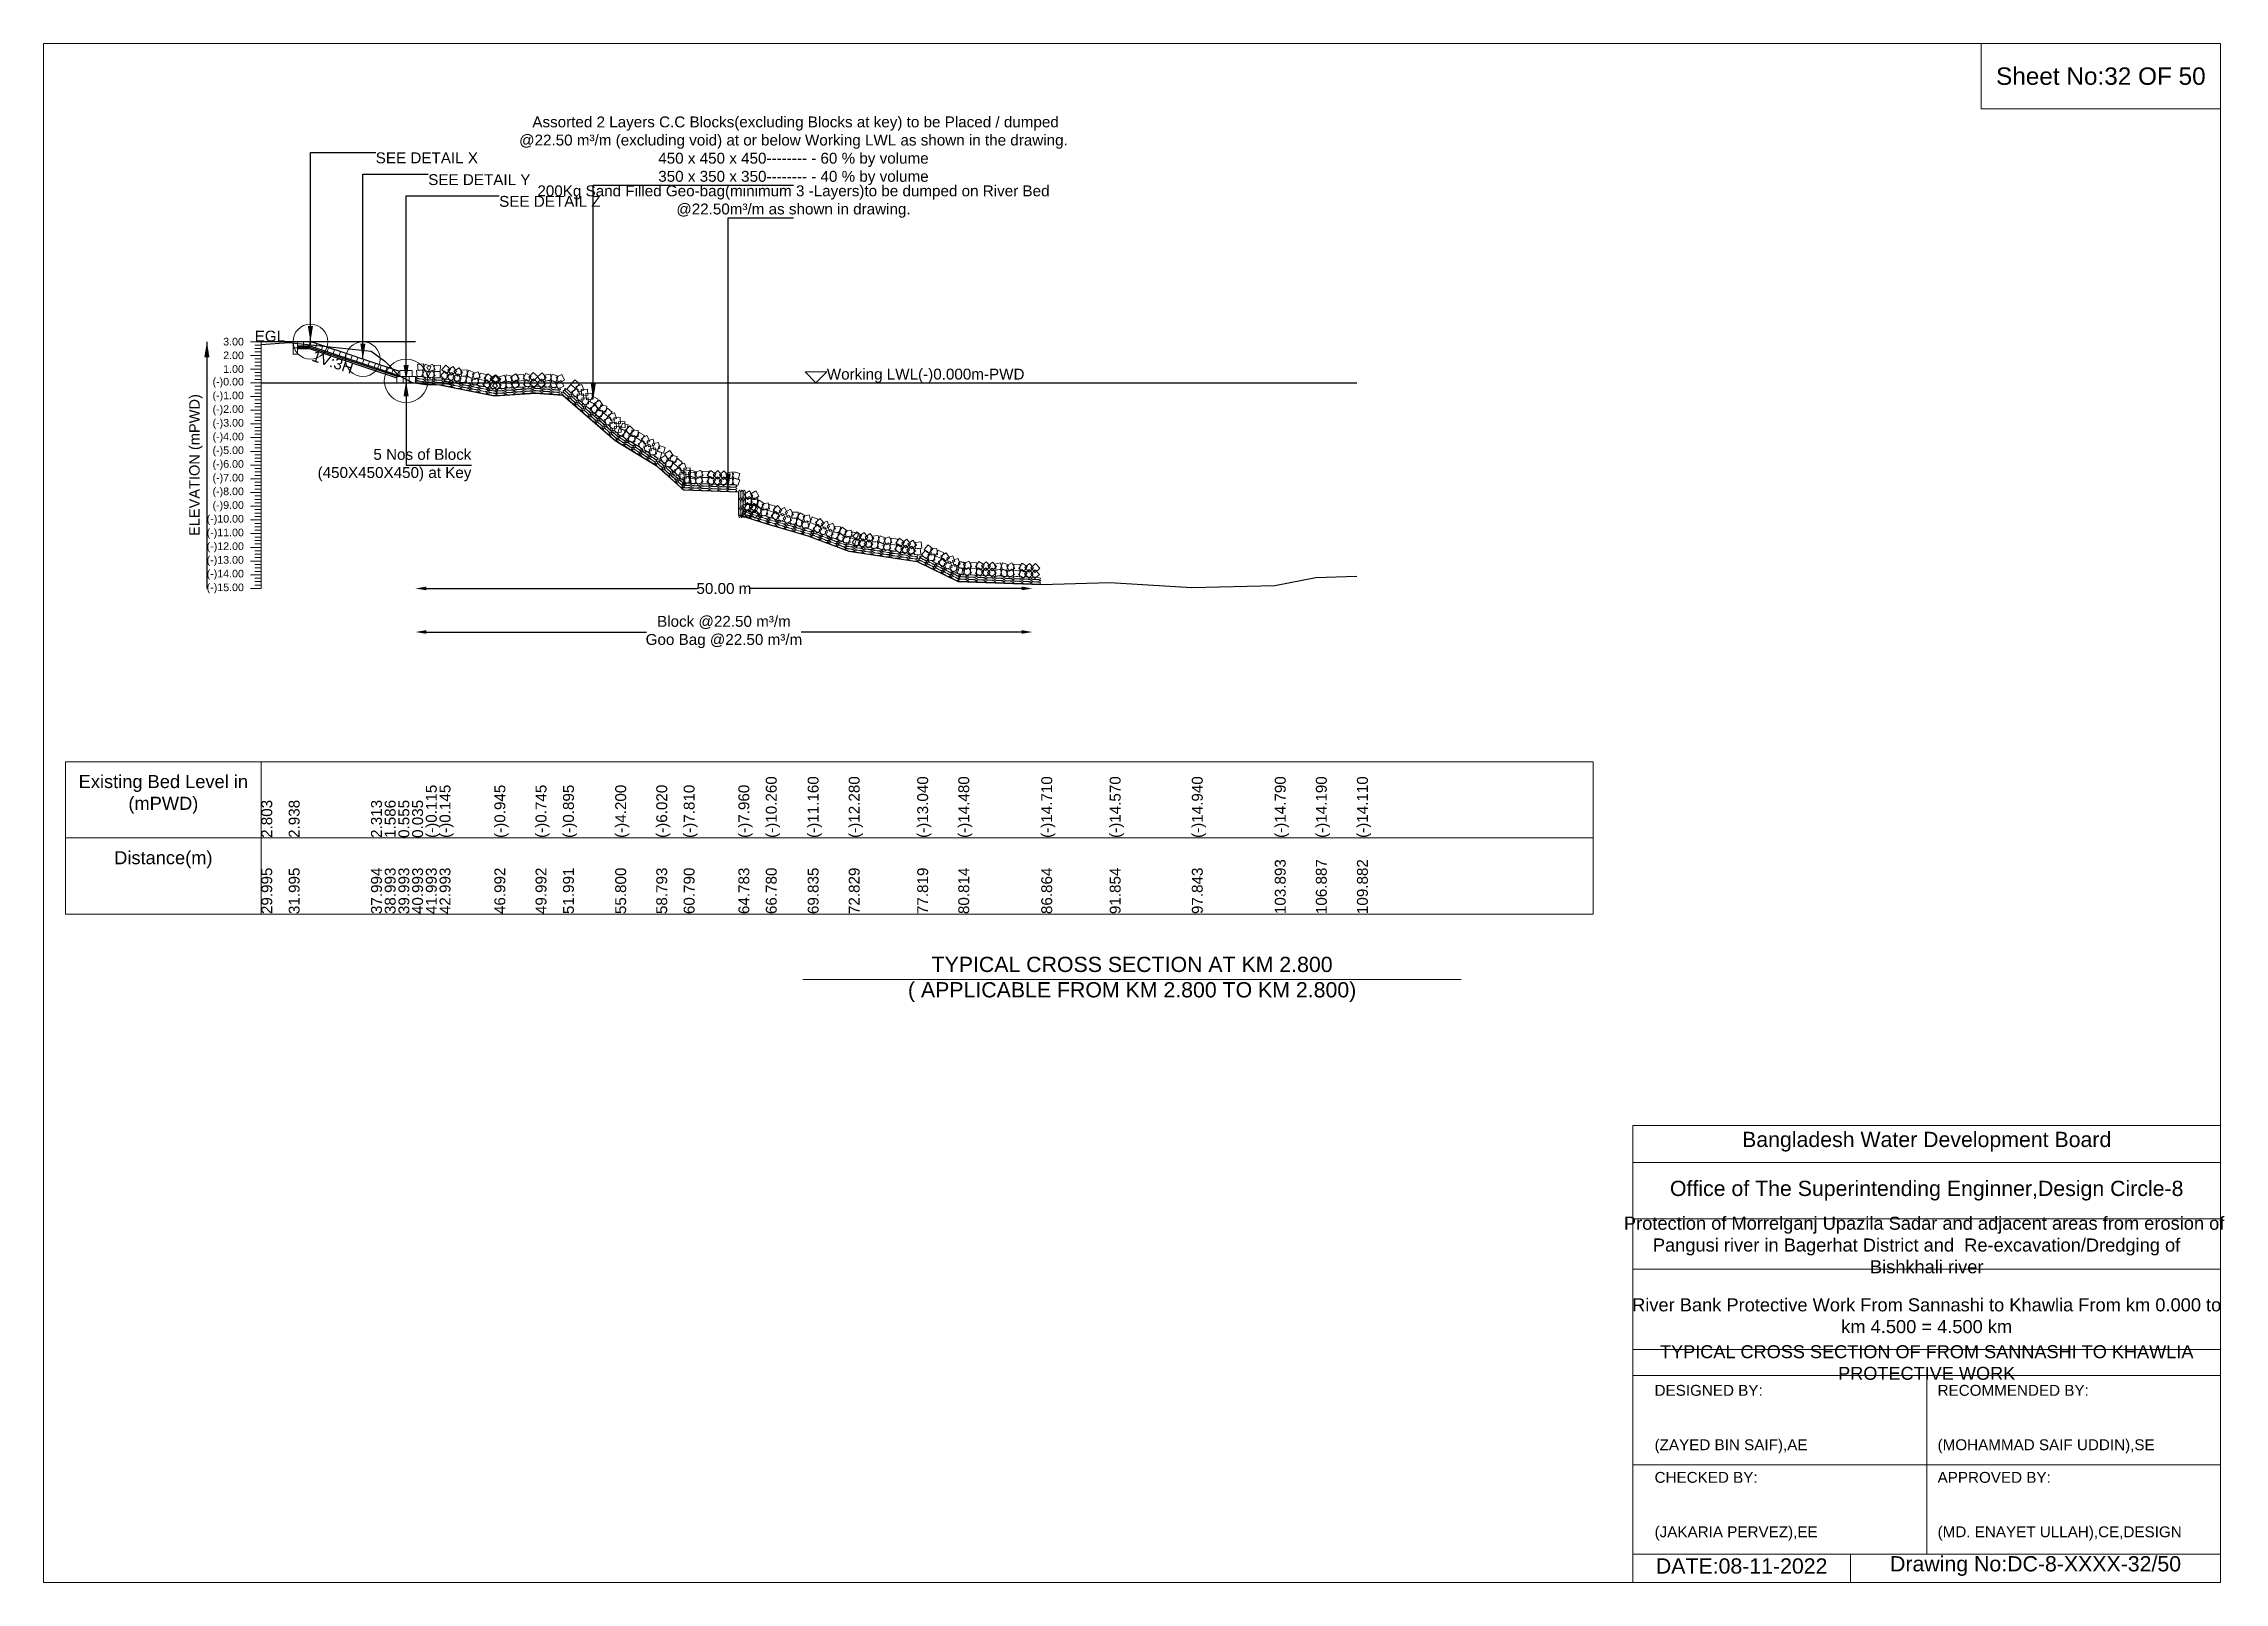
# Model space of a CAD drawing. Header units: inches. Extents: x 89000 to 845017, y -7071 to 0.
# Drawn here: x 565000 to 575017, y -7071 to 0 of the extents above; entities that cross this region are included whole.
import ezdxf

# ---------------------------------------------------------------- set-up
doc = ezdxf.new("R2010")
doc.units = ezdxf.units.IN
doc.header["$LTSCALE"] = 7
doc.header["$MEASUREMENT"] = 0
doc.header["$PDMODE"] = 3
for name, color, linetype, lineweight in [('Cross section Data Border', 7, 'Continuous', 9), ('Cross Section Labels', 7, 'Continuous', 9), ('Existing_Bed_Level for Xsection', 7, 'Continuous', 25), ('Long Section Labels', 7, 'Continuous', 9)]:
    doc.layers.add(name, color=color, linetype=linetype, lineweight=lineweight)
doc.styles.get("Standard").update_dxf_attribs({"font": 'arial.ttf'})
doc.dimstyles.new('Appron Lebeling Style', dxfattribs={"dimtxt": 50, "dimasz": 50, "dimexe": 0.18, "dimexo": 0.0625, "dimgap": 0.09, "dimtad": 0, "dimtih": 1, "dimtoh": 1, "dimdec": 4, "dimzin": 0, "dimdsep": 46, "dimtxsty": 'Standard', "dimcen": 0.09, "dimse1": 1, "dimse2": 1, "dimadec": 0, "dimazin": 0, "dimtfac": 1, "dimtdec": 4, "dimtofl": 0, "dimtmove": 0, "dimatfit": 3, "dimfxl": 1, "dimtolj": 1, "dimtzin": 0, "dimarcsym": 0})
doc.dimstyles.get("Standard").update_dxf_attribs({"dimtxt": 0.18, "dimasz": 0.18, "dimexe": 0.18, "dimexo": 0.0625, "dimgap": 0.09, "dimtad": 0, "dimtih": 1, "dimtoh": 1, "dimdec": 4, "dimzin": 0, "dimdsep": 46, "dimtxsty": 'Standard', "dimcen": 0.09, "dimadec": 0, "dimazin": 0, "dimtfac": 1, "dimtdec": 4, "dimtofl": 0, "dimtmove": 0, "dimatfit": 3, "dimfxl": 1, "dimtolj": 1, "dimtzin": 0, "dimarcsym": 0})

msp = doc.modelspace()

# ---------------------------------------------------------------- texts
at = {"layer": 'Cross section Data Border', "char_height": 60, "width": 800, "attachment_point": 5}
for s, insert in [('Existing Bed Level in (mPWD)', (565550, -3450)), ('Distance(m)', (565550, -3750))]:
    msp.add_mtext(s, dxfattribs=dict(at, insert=insert))
at = {"layer": 'Cross Section Labels'}
for s, insert, char_height, attachment_point in [('Sheet No:32 OF 50', (574450, -150), 80, 5), (' Assorted 2 Layers C.C Blocks(excluding Blocks at key) to be Placed / dumped^J@22.50 m³/m (excluding void) at or below Working LWL as shown in the drawing.^J450 x 450 x 450-------- - 60 % by volume^J350 x 350 x 350-------- - 40 % by volume', (568444.44014, -650), 50, 8), ('SEE DETAIL X', (566525.62972, -500), 50, 1), ('SEE DETAIL Y', (566766.60472, -600), 50, 1), ('SEE DETAIL Z', (567092.62972, -700), 50, 1), ('200Kg Sand Filled Geo-bag(minimum 3 -Layers)to be dumped on River Bed^J@22.50m³/m as shown in drawing.', (568444.44014, -800), 50, 8), ('EGL', (566109.16268, -1369.78), 50, 9), ('Working LWL(-)0.000m-PWD', (568597.57972, -1558.78), 50, 7), ('5 Nos of Block ^J(450X450X450) at Key', (566965.05472, -1936.78), 50, 6), ('TYPICAL CROSS SECTION AT KM 2.800^J( APPLICABLE FROM KM 2.800 TO KM 2.800)', (570000, -4300), 70, 5), ('Bangladesh Water Development Board', (573650, -5046), 70, 5), ('Office of The Superintending Enginner,Design Circle-8', (573650, -5271), 70, 5)]:
    msp.add_mtext(s, dxfattribs=dict(at, insert=insert, char_height=char_height, attachment_point=attachment_point))
at = {"layer": 'Cross Section Labels', "insert": (566336.15605, -1439.82602), "char_height": 50, "attachment_point": 2, "rotation": 341.565051177}
msp.add_mtext('1V:3H', dxfattribs=at)
at = {"layer": 'Cross Section Labels'}
for s, insert, char_height, width, attachment_point in [('Protection of Morrelganj Upazila Sadar and adjacent areas from erosion of  Pangusi river in Bagerhat District and  Re-excavation/Dredging of     Bishkhali river', (573650, -5521), 60, 2800, 5), ('River Bank Protective Work From Sannashi to Khawlia From km 0.000 to km 4.500 = 4.500 km', (573650, -5846), 60, 2700, 5), ('TYPICAL CROSS SECTION OF FROM SANNASHI TO KHAWLIA PROTECTIVE WORK', (573650, -6061), 59.5765532, 2800, 5), ('DESIGNED BY:^J^J^J(ZAYED BIN SAIF),AE', (572400, -6321), 50, 1400, 4), ('RECOMMENDED BY:^J^J^J(MOHAMMAD SAIF UDDIN),SE', (573700, -6321), 50, 1400, 4), ('CHECKED BY:^J^J^J(JAKARIA PERVEZ),EE', (572400, -6721), 50, 1400, 4), ('APPROVED BY:^J^J^J(MD. ENAYET ULLAH),CE,DESIGN', (573700, -6721), 50, 1400, 4), ('DATE:08-11-2022', (572800, -6996), 70, 1400, 5), ('Drawing No:DC-8-XXXX-32/50', (574150, -6996), 70, 2200, 5)]:
    msp.add_mtext(s, dxfattribs=dict(at, insert=insert, char_height=char_height, width=width, attachment_point=attachment_point))
at = {"layer": 'Long Section Labels', "char_height": 35, "attachment_point": 6}
for s, insert in [('3.00', (565920, -1369.78)), ('2.00', (565920, -1432.78)), ('1.00', (565920, -1495.78)), ('(-)0.00', (565920, -1558.78)), ('(-)1.00', (565920, -1621.78)), ('(-)2.00', (565920, -1684.78)), ('(-)3.00', (565920, -1747.78)), ('(-)4.00', (565920, -1810.78)), ('(-)5.00', (565920, -1873.78)), ('(-)6.00', (565920, -1936.78)), ('(-)7.00', (565920, -1999.78)), ('(-)8.00', (565920, -2062.78)), ('(-)9.00', (565920, -2125.78)), ('(-)10.00', (565920, -2188.78)), ('(-)11.00', (565920, -2251.78)), ('(-)12.00', (565920, -2314.78)), ('(-)13.00', (565920, -2377.78)), ('(-)14.00', (565920, -2440.78)), ('(-)15.00', (565920, -2503.78))]:
    msp.add_mtext(s, dxfattribs=dict(at, insert=insert))
at = {"layer": 'Long Section Labels', "rotation": 90}
for s, insert, char_height, attachment_point in [('ELEVATION (mPWD)', (565700, -1936.78), 48, 5), ('(-)10.260', (568317.45759, -3650), 50, 1), ('(-)11.160', (568509.9213, -3650), 50, 1), ('(-)12.280', (568698.52171, -3650), 50, 1), ('(-)13.040', (569012.92412, -3650), 50, 1), ('(-)14.480', (569201.60102, -3650), 50, 1), ('(-)14.710', (569582.74731, -3650), 50, 1), ('(-)14.570', (569897.11988, -3650), 50, 1), ('(-)14.940', (570274.45153, -3650), 50, 1), ('(-)14.790', (570655.58163, -3650), 50, 1), ('(-)14.190', (570844.20663, -3650), 50, 1), ('(-)14.110', (571032.85208, -3650), 50, 1), ('2.803', (566000, -3650), 50, 1), ('2.938', (566125.97885, -3650), 50, 1), ('2.313', (566503.91538, -3650), 50, 1), ('1.586', (566566.9029, -3650), 50, 1), ('0.555', (566629.89423, -3650), 50, 1), ('0.035', (566692.88175, -3650), 50, 1), ('(-)0.115', (566755.87308, -3650), 50, 1), ('(-)0.145', (566818.86059, -3650), 50, 1), ('(-)0.945', (567070.81828, -3650), 50, 1), ('(-)0.745', (567259.78846, -3650), 50, 1), ('(-)0.895', (567385.76731, -3650), 50, 1), ('(-)4.200', (567625.68738, -3650), 50, 1), ('(-)6.020', (567814.30639, -3650), 50, 1), ('(-)7.810', (567940.07326, -3650), 50, 1), ('(-)7.960', (568191.65015, -3650), 50, 1), ('29.995', (566000, -4000), 50, 1), ('31.995', (566125.97885, -4000), 50, 1), ('37.994', (566503.91538, -4000), 50, 1), ('38.993', (566566.9029, -4000), 50, 1), ('39.993', (566629.89423, -4000), 50, 1), ('40.993', (566692.88175, -4000), 50, 1), ('41.993', (566755.87308, -4000), 50, 1), ('42.993', (566818.86059, -4000), 50, 1), ('46.992', (567070.81828, -4000), 50, 1), ('49.992', (567259.78846, -4000), 50, 1), ('51.991', (567385.76731, -4000), 50, 1), ('55.800', (567625.68738, -4000), 50, 1), ('58.793', (567814.30639, -4000), 50, 1), ('60.790', (567940.07326, -4000), 50, 1), ('64.783', (568191.65015, -4000), 50, 1), ('64.783', (568191.65015, -4000), 50, 1), ('66.780', (568317.45759, -4000), 50, 1), ('69.835', (568509.9213, -4000), 50, 1), ('72.829', (568698.52171, -4000), 50, 1), ('77.819', (569012.92412, -4000), 50, 1), ('80.814', (569201.60102, -4000), 50, 1), ('86.864', (569582.74731, -4000), 50, 1), ('91.854', (569897.11988, -4000), 50, 1), ('97.843', (570274.45153, -4000), 50, 1), ('103.893', (570655.58163, -4000), 50, 1), ('106.887', (570844.20663, -4000), 50, 1), ('109.882', (571032.85208, -4000), 50, 1)]:
    msp.add_mtext(s, dxfattribs=dict(at, insert=insert, char_height=char_height, attachment_point=attachment_point))

# ---------------------------------------------------------------- blocks, each defined once
blk = doc.blocks.new('*D319')
at = {"layer": 'Cross Section Labels', "color": 0, "lineweight": -2, "transparency": 16777216}
for p, q in [((566758, -2504), (568002, -2504)), ((569492, -2504), (568247, -2504))]:
    blk.add_line(p, q, dxfattribs=at)
at = {"layer": 'Cross Section Labels', "color": 0, "transparency": 16777216}
for points in [[(566758, -2495), (566758, -2512), (566708, -2504)], [(569492, -2495), (569492, -2512), (569542, -2504)]]:
    blk.add_solid(points, dxfattribs=at)
at = {"layer": 'Defpoints', "color": 0, "transparency": 16777216}
for p in [(566708, -1559), (569542, -2484), (569542, -2504)]:
    blk.add_point(p, dxfattribs=at)
at = {"layer": 'Cross Section Labels', "color": 0, "transparency": 16777216, "insert": (568125, -2504), "char_height": 50, "attachment_point": 5}
blk.add_mtext('\\A1;50.00 m', dxfattribs=at)
blk = doc.blocks.new('*D320')
at = {"layer": 'Cross Section Labels', "color": 0, "lineweight": -2, "transparency": 16777216}
for p, q in [((566758, -2704), (567769, -2704)), ((569492, -2704), (568480, -2704))]:
    blk.add_line(p, q, dxfattribs=at)
at = {"layer": 'Cross Section Labels', "color": 0, "transparency": 16777216}
for points in [[(566758, -2695), (566758, -2712), (566708, -2704)], [(569492, -2695), (569492, -2712), (569542, -2704)]]:
    blk.add_solid(points, dxfattribs=at)
at = {"layer": 'Defpoints', "color": 0, "transparency": 16777216}
for p in [(566708, -1559), (569542, -2484), (569542, -2704)]:
    blk.add_point(p, dxfattribs=at)
at = {"layer": 'Cross Section Labels', "color": 0, "transparency": 16777216, "insert": (568125, -2704), "char_height": 50, "attachment_point": 5}
blk.add_mtext('\\A1;Block @22.50 m³/m ^JGoo Bag @22.50 m³/m ', dxfattribs=at)

# ---------------------------------------------------------------- dimensions: what is measured, and where the dimension line sits
at = {"layer": 'Cross Section Labels'}
for base, text, picture, middle in [((569541.67067, -2503.78), '50.00 m', '*D319', (568124.6252, -2503.78)), ((569541.67067, -2703.78), 'Block @22.50 m³/m ^JGoo Bag @22.50 m³/m ', '*D320', (568124.6252, -2703.78))]:
    dim = msp.add_linear_dim(base=base, p1=(566707.57972, -1558.78), p2=(569541.67067, -2483.94839), text=text, dimstyle='Appron Lebeling Style', dxfattribs=at)
    dim.commit()
    dim.dimension.update_dxf_attribs({"geometry": picture, "text_midpoint": middle})

# ---------------------------------------------------------------- linework, layer by layer
at = {"layer": 'Cross section Data Border'}
msp.add_lwpolyline([(565100, -3300), (572117.74377, -3300), (572117.74377, -4000), (565100, -4000)], close=True, dxfattribs=at)
for points in [[(566000, -3300), (566000, -4000)], [(565100, -3650), (572117.74377, -3650)]]:
    msp.add_lwpolyline(points, dxfattribs=at)
at = {"layer": 'Cross Section Labels'}
for points in [[(565000, 0), (575000, 0), (575000, -7071), (565000, -7071)], [(573900, 0), (575000, 0), (575000, -300), (573900, -300)], [(568547.57972, -1558.78), (568597.57972, -1508.78), (568497.57972, -1508.78)]]:
    msp.add_lwpolyline(points, close=True, dxfattribs=at)
for points in [[(568488, -4300), (570000, -4300), (571512, -4300)], [(572300, -7071), (572300, -4971), (575000, -4971)], [(572300, -5141), (575000, -5141)], [(572300, -5401), (575000, -5401)], [(572300, -5631), (575000, -5631)], [(572300, -6001), (575000, -6001)], [(572300, -6121), (575000, -6121)], [(573650, -6121), (573650, -6941)], [(572300, -6531), (575000, -6531)], [(572300, -6941), (575000, -6941)], [(573300, -6941), (573300, -7071)]]:
    msp.add_lwpolyline(points, dxfattribs=at)
for centre, radius in [((566225.62972, -1369.78), 80), ((566466.60472, -1450.105), 80), ((566665.05472, -1549.33), 100)]:
    msp.add_circle(centre, radius, dxfattribs=at)
at = {"layer": 'Existing_Bed_Level for Xsection'}
for points in [[(566707.57972, -1369.78), (566000, -1369.78)], [(566000, -1382.191), (566125.97885, -1373.686), (566503.91538, -1413.061), (566566.9029, -1458.862), (566629.89423, -1523.815), (566692.88175, -1556.575), (566755.87308, -1566.025), (566818.86059, -1567.915), (567070.81828, -1618.315), (567259.78846, -1605.715), (567385.76731, -1615.165), (567625.68738, -1823.38), (567814.30639, -1938.04), (567940.07326, -2050.81), (568191.65015, -2060.26), (568191.65015, -2164.84), (568317.45759, -2205.16), (568509.9213, -2261.86), (568698.52171, -2332.42), (569012.92412, -2380.3), (569201.60102, -2471.02), (569582.74731, -2485.51), (569897.11988, -2476.69), (570274.45153, -2500), (570655.58163, -2490.55), (570844.20663, -2452.75), (571032.85208, -2447.71)], [(566636.70472, -1506.805), (566228.53938, -1370.74989), (566225.62972, -1369.78), (566222.56268, -1369.78), (566165.86268, -1369.78)], [(566165.86268, -1388.68), (566222.56268, -1388.68), (566636.70472, -1526.72735)], [(566165.86268, -1394.98), (566221.54033, -1394.98), (566627.89033, -1530.43)], [(566165.86268, -1401.28), (566220.51798, -1401.28), (566622.52972, -1535.28392)], [(566000, -1558.78), (571032.85208, -1558.78)]]:
    msp.add_lwpolyline(points, dxfattribs=at)
at = {"layer": 'Long Section Labels'}
for points in [[(566000, -1369.78), (565950, -1369.78)], [(566000, -1385.53), (565970, -1385.53)], [(566000, -1401.28), (565970, -1401.28)], [(566000, -2503.78), (566000, -2440.78), (566000, -2377.78), (566000, -2314.78), (566000, -2251.78), (566000, -2188.78), (566000, -2125.78), (566000, -2062.78), (566000, -1999.78), (566000, -1936.78), (566000, -1873.78), (566000, -1810.78), (566000, -1747.78), (566000, -1684.78), (566000, -1621.78), (566000, -1558.78), (566000, -1495.78), (566000, -1432.78), (566000, -1369.78)], [(566000, -1432.78), (565950, -1432.78)], [(566000, -1495.78), (565950, -1495.78)], [(566000, -1417.03), (565970, -1417.03)], [(566000, -1448.53), (565970, -1448.53)], [(566000, -1464.28), (565970, -1464.28)], [(566000, -1480.03), (565970, -1480.03)], [(566000, -1558.78), (565950, -1558.78)], [(566000, -1511.53), (565970, -1511.53)], [(566000, -1527.28), (565970, -1527.28)], [(566000, -1543.03), (565970, -1543.03)], [(566000, -1574.53), (565970, -1574.53)], [(566000, -1590.28), (565970, -1590.28)], [(566000, -1621.78), (565950, -1621.78)], [(566000, -1684.78), (565950, -1684.78)], [(566000, -1606.03), (565970, -1606.03)], [(566000, -1637.53), (565970, -1637.53)], [(566000, -1653.28), (565970, -1653.28)], [(566000, -1669.03), (565970, -1669.03)], [(566000, -1700.53), (565970, -1700.53)], [(566000, -1747.78), (565950, -1747.78)], [(566000, -1716.28), (565970, -1716.28)], [(566000, -1732.03), (565970, -1732.03)], [(566000, -1763.53), (565970, -1763.53)], [(566000, -1779.28), (565970, -1779.28)], [(566000, -1795.03), (565970, -1795.03)], [(566000, -1810.78), (565950, -1810.78)], [(566000, -1873.78), (565950, -1873.78)], [(566000, -1826.53), (565970, -1826.53)], [(566000, -1842.28), (565970, -1842.28)], [(566000, -1858.03), (565970, -1858.03)], [(566000, -1889.53), (565970, -1889.53)], [(566000, -1936.78), (565950, -1936.78)], [(566000, -1999.78), (565950, -1999.78)], [(566000, -1905.28), (565970, -1905.28)], [(566000, -1921.03), (565970, -1921.03)], [(566000, -1952.53), (565970, -1952.53)], [(566000, -1968.28), (565970, -1968.28)], [(566000, -1984.03), (565970, -1984.03)], [(566000, -2062.78), (565950, -2062.78)], [(566000, -2015.53), (565970, -2015.53)], [(566000, -2031.28), (565970, -2031.28)], [(566000, -2047.03), (565970, -2047.03)], [(566000, -2078.53), (565970, -2078.53)], [(566000, -2094.28), (565970, -2094.28)], [(566000, -2125.78), (565950, -2125.78)], [(566000, -2188.78), (565950, -2188.78)], [(566000, -2110.03), (565970, -2110.03)], [(566000, -2141.53), (565970, -2141.53)], [(566000, -2157.28), (565970, -2157.28)], [(566000, -2173.03), (565970, -2173.03)], [(566000, -2251.78), (565950, -2251.78)], [(566000, -2204.53), (565970, -2204.53)], [(566000, -2220.28), (565970, -2220.28)], [(566000, -2236.03), (565970, -2236.03)], [(566000, -2267.53), (565970, -2267.53)], [(566000, -2283.28), (565970, -2283.28)], [(566000, -2299.03), (565970, -2299.03)], [(566000, -2314.78), (565950, -2314.78)], [(566000, -2377.78), (565950, -2377.78)], [(566000, -2330.53), (565970, -2330.53)], [(566000, -2346.28), (565970, -2346.28)], [(566000, -2362.03), (565970, -2362.03)], [(566000, -2393.53), (565970, -2393.53)], [(566000, -2440.78), (565950, -2440.78)], [(566000, -2503.78), (565950, -2503.78)], [(566000, -2409.28), (565970, -2409.28)], [(566000, -2425.03), (565970, -2425.03)], [(566000, -2456.53), (565970, -2456.53)], [(566000, -2472.28), (565970, -2472.28)], [(566000, -2488.03), (565970, -2488.03)]]:
    msp.add_lwpolyline(points, dxfattribs=at)
for points in [[(566165.86268, -1369.78), (566146.96268, -1369.78), (566146.96268, -1398.13), (566165.86268, -1398.13)], [(566165.86268, -1398.13), (566146.96268, -1398.13), (566146.96268, -1426.48), (566165.86268, -1426.48)], [(566194.21268, -1369.78), (566165.86268, -1369.78), (566165.86268, -1388.68), (566194.21268, -1388.68)], [(566222.56268, -1369.78), (566194.21268, -1369.78), (566194.21268, -1388.68), (566222.56268, -1388.68)], [(566255.43455, -1379.71494), (566228.53938, -1370.74989), (566222.56268, -1388.68), (566249.45785, -1397.64506)], [(566282.32972, -1388.68), (566255.43455, -1379.71494), (566249.45785, -1397.64506), (566276.35302, -1406.61011)], [(566309.2249, -1397.64506), (566282.32972, -1388.68), (566276.35302, -1406.61011), (566303.24819, -1415.57517)], [(566336.12007, -1406.61011), (566309.2249, -1397.64506), (566303.24819, -1415.57517), (566330.14336, -1424.54023)], [(566363.01524, -1415.57517), (566336.12007, -1406.61011), (566330.14336, -1424.54023), (566357.03853, -1433.50529)], [(566389.91041, -1424.54023), (566363.01524, -1415.57517), (566357.03853, -1433.50529), (566383.9337, -1442.47034)], [(566416.80558, -1433.50529), (566389.91041, -1424.54023), (566383.9337, -1442.47034), (566410.82888, -1451.4354)], [(566443.70075, -1442.47034), (566416.80558, -1433.50529), (566410.82888, -1451.4354), (566437.72405, -1460.40046)], [(566470.59592, -1451.4354), (566443.70075, -1442.47034), (566437.72405, -1460.40046), (566464.61922, -1469.36551)], [(566497.4911, -1460.40046), (566470.59592, -1451.4354), (566464.61922, -1469.36551), (566491.51439, -1478.33057)], [(566524.38627, -1469.36551), (566497.4911, -1460.40046), (566491.51439, -1478.33057), (566518.40956, -1487.29563)], [(566551.28144, -1478.33057), (566524.38627, -1469.36551), (566518.40956, -1487.29563), (566545.30473, -1496.26069)], [(566578.17661, -1487.29563), (566551.28144, -1478.33057), (566545.30473, -1496.26069), (566572.19991, -1505.22574)], [(566605.07178, -1496.26069), (566578.17661, -1487.29563), (566572.19991, -1505.22574), (566599.09508, -1514.1908)], [(566631.96695, -1505.22574), (566605.07178, -1496.26069), (566599.09508, -1514.1908), (566625.99025, -1523.15586)], [(566665.05472, -1502.08), (566636.70472, -1502.08), (566636.70472, -1530.43), (566665.05472, -1530.43)], [(566693.40472, -1502.08), (566665.05472, -1502.08), (566665.05472, -1530.43), (566693.40472, -1530.43)], [(566740.9525, -1499.40636), (566712.7836, -1502.60563), (566715.98287, -1530.77454), (566744.15177, -1527.57527)], [(566745.15852, -1471.3701), (566716.98962, -1474.56937), (566720.18888, -1502.73828), (566748.35779, -1499.53901)], [(566775.1611, -1511.96355), (566749.17102, -1500.63931), (566737.84679, -1526.62939), (566763.83687, -1537.95362)], [(566779.36712, -1483.92728), (566753.37704, -1472.60305), (566742.05281, -1498.59313), (566768.04288, -1509.91736)], [(566785.07151, -1501.20627), (566760.09755, -1514.62357), (566773.51486, -1539.59753), (566798.48881, -1526.18023)], [(566785.92179, -1472.86903), (566760.94784, -1486.28633), (566774.36514, -1511.26028), (566799.3391, -1497.84298)], [(566823.07448, -1479.17146), (566794.73723, -1478.32118), (566793.88695, -1506.65842), (566822.22419, -1507.50871)], [(566868.92807, -1496.49321), (566847.62238, -1477.79053), (566828.9197, -1499.09623), (566850.2254, -1517.7989)], [(566880.66307, -1483.70001), (566857.06768, -1499.41561), (566872.78327, -1523.011), (566896.37866, -1507.29541)], [(566924.18108, -1512.84054), (566908.4467, -1489.25767), (566884.86383, -1504.99205), (566900.59821, -1528.57492)], [(566945.55252, -1499.41695), (566917.2616, -1501.2463), (566919.09095, -1529.53722), (566947.38187, -1527.70787)], [(566979.11186, -1513.61843), (566953.70157, -1501.04704), (566941.13018, -1526.45732), (566966.54046, -1539.02872)], [(566650.87972, -1530.43), (566622.52972, -1530.43), (566622.52972, -1558.78), (566650.87972, -1558.78)], [(566679.22972, -1530.43), (566650.87972, -1530.43), (566650.87972, -1558.78), (566679.22972, -1558.78)], [(566707.57972, -1530.43), (566679.22972, -1530.43), (566679.22972, -1558.78), (566707.57972, -1558.78)], [(566822.22419, -1507.50871), (566793.88695, -1506.65842), (566793.03666, -1534.99567), (566821.37391, -1535.84595)], [(566863.36728, -1524.29249), (566842.06159, -1505.58982), (566823.35891, -1526.89551), (566844.66461, -1545.59818)], [(566875.10228, -1511.4993), (566851.50689, -1527.21489), (566867.22248, -1550.81028), (566890.81787, -1535.09469)], [(566918.62029, -1540.63982), (566902.88591, -1517.05695), (566879.30304, -1532.79133), (566895.03742, -1556.3742)], [(566939.99173, -1527.21624), (566911.70081, -1529.04559), (566913.53016, -1557.3365), (566941.82108, -1555.50715)], [(566973.55107, -1541.41771), (566948.14078, -1528.84632), (566935.56939, -1554.25661), (566960.97967, -1566.828)], [(566991.25598, -1535.43371), (566964.39527, -1544.50148), (566973.46304, -1571.36219), (567000.32375, -1562.29442)], [(566996.81677, -1507.63442), (566969.95606, -1516.7022), (566979.02383, -1543.56291), (567005.88454, -1534.49514)], [(567026.83883, -1547.83949), (566999.03955, -1542.2787), (566993.47876, -1570.07799), (567021.27804, -1575.63878)], [(567032.39962, -1520.04021), (567004.60034, -1514.47942), (566999.03955, -1542.2787), (567026.83883, -1547.83949)], [(567057.96226, -1563.21802), (567036.65657, -1544.51535), (567017.95389, -1565.82104), (567039.25958, -1584.52371)], [(567063.52305, -1535.41874), (567042.21736, -1516.71606), (567023.51468, -1538.02176), (567044.82038, -1556.72443)], [(567069.69726, -1550.42483), (567046.10186, -1566.14042), (567061.81746, -1589.73581), (567085.41285, -1574.02022)], [(567075.25805, -1522.62554), (567051.66265, -1538.34114), (567067.37825, -1561.93653), (567090.97364, -1546.22094)], [(567099.74846, -1541.55725), (567078.40529, -1522.89736), (567059.7454, -1544.24054), (567081.08858, -1562.90043)], [(567101.63457, -1569.84444), (567080.2914, -1551.18455), (567061.63151, -1572.52773), (567082.97469, -1591.18761)], [(567116.87654, -1523.02187), (567090.04321, -1532.17036), (567099.1917, -1559.00369), (567126.02503, -1549.85521)], [(567118.76265, -1551.30906), (567091.92932, -1560.45755), (567101.07781, -1587.29088), (567127.91114, -1578.14239)], [(567152.979, -1527.97398), (567125.16862, -1522.46898), (567119.66362, -1550.27937), (567147.474, -1555.78437)], [(567154.86511, -1556.26117), (567127.05473, -1550.75617), (567121.54973, -1578.56656), (567149.36011, -1584.07156)], [(567168.50895, -1517.5772), (567144.94514, -1533.34011), (567160.70805, -1556.90392), (567184.27186, -1541.14102)], [(567170.39506, -1545.86439), (567146.83125, -1561.6273), (567162.59416, -1585.19111), (567186.15797, -1569.42821)], [(567206.09623, -1520.2678), (567177.80904, -1522.15391), (567179.69515, -1550.4411), (567207.98234, -1548.55499)], [(567207.98234, -1548.55499), (567179.69515, -1550.4411), (567181.58126, -1578.72829), (567209.86845, -1576.84218)], [(567240.15433, -1526.99183), (567214.70637, -1514.49689), (567202.21143, -1539.94486), (567227.65939, -1552.4398)], [(567242.04044, -1555.27902), (567216.59248, -1542.78408), (567204.09754, -1568.23205), (567229.5455, -1580.72699)], [(567248.14435, -1511.57964), (567229.46748, -1532.90795), (567250.79579, -1551.58483), (567269.47266, -1530.25652)], [(567250.03046, -1539.86683), (567231.35359, -1561.19514), (567252.6819, -1579.87202), (567271.35877, -1558.54371)], [(567306.16518, -1562.75074), (567287.66584, -1541.26826), (567266.18336, -1559.76761), (567284.6827, -1581.25008)], [(567308.28583, -1534.48017), (567289.78649, -1512.99769), (567268.30401, -1531.49703), (567286.80335, -1552.97951)], [(567325.73531, -1546.8152), (567297.88022, -1552.08936), (567303.15438, -1579.94445), (567331.00947, -1574.67028)], [(567327.85595, -1518.54463), (567300.00087, -1523.81879), (567305.27503, -1551.67387), (567333.13012, -1546.39971)], [(567360.77904, -1556.80757), (567334.02251, -1547.43685), (567324.65179, -1574.19338), (567351.40832, -1583.5641)], [(567362.89969, -1528.53699), (567336.14316, -1519.16627), (567326.77244, -1545.92281), (567353.52897, -1555.29353)], [(567377.61962, -1548.70403), (567352.06891, -1560.98749), (567364.35236, -1586.53821), (567389.90308, -1574.25475)], [(567379.74027, -1520.43346), (567354.18955, -1532.71691), (567366.47301, -1558.26763), (567392.02373, -1545.98418)], [(567443.70703, -1585.36821), (567422.29581, -1566.78645), (567403.71404, -1588.19767), (567425.12527, -1606.77944)], [(567462.28879, -1563.95699), (567440.87757, -1545.37522), (567422.29581, -1566.78645), (567443.70703, -1585.36821)], [(567463.15185, -1614.12697), (567453.88402, -1587.33462), (567427.09167, -1596.60245), (567436.3595, -1623.39479)], [(567481.73361, -1592.71574), (567472.46579, -1565.9234), (567445.67344, -1575.19122), (567454.94127, -1601.98357)], [(567498.26007, -1587.40046), (567469.97996, -1589.38993), (567471.96943, -1617.67004), (567500.24954, -1615.68056)], [(567479.67831, -1608.81168), (567451.3982, -1610.80115), (567453.38767, -1639.08126), (567481.66778, -1637.09179)], [(567503.08946, -1655.6615), (567501.07747, -1627.38298), (567472.79896, -1629.39497), (567474.81095, -1657.67349)], [(567528.30309, -1654.5642), (567502.80964, -1642.16234), (567490.40778, -1667.6558), (567515.90124, -1680.05766)], [(567521.67123, -1634.25027), (567519.65924, -1605.97176), (567491.38072, -1607.98375), (567493.39271, -1636.26226)], [(567546.88486, -1633.15297), (567521.3914, -1620.75112), (567508.98954, -1646.24457), (567534.483, -1658.64643)], [(567550.44719, -1683.50466), (567534.57956, -1660.01124), (567511.08614, -1675.87887), (567526.95376, -1699.37229)], [(567569.02895, -1662.09343), (567553.16132, -1638.60001), (567529.6679, -1654.46764), (567545.53553, -1677.96106)], [(567568.79471, -1687.06003), (567540.96439, -1681.6567), (567535.56106, -1709.48702), (567563.39138, -1714.89035)], [(567593.58561, -1715.44056), (567572.17438, -1696.8588), (567553.59262, -1718.27002), (567575.00384, -1736.85178)], [(567587.37647, -1665.64881), (567559.54616, -1660.24548), (567554.14283, -1688.07579), (567581.97314, -1693.47913)], [(567612.16737, -1694.02933), (567590.75614, -1675.44757), (567572.17438, -1696.8588), (567593.58561, -1715.44056)], [(567631.61219, -1722.78809), (567622.34436, -1695.99574), (567595.55201, -1705.26357), (567604.81984, -1732.05592)], [(567613.03042, -1744.19931), (567603.7626, -1717.40697), (567576.97025, -1726.67479), (567586.23808, -1753.46714)], [(567629.55688, -1738.88403), (567601.27677, -1740.8735), (567603.26624, -1769.15361), (567631.54635, -1767.16414)], [(567648.13864, -1717.4728), (567619.85854, -1719.46227), (567621.84801, -1747.74238), (567650.12811, -1745.75291)], [(567652.96804, -1785.73384), (567650.95605, -1757.45533), (567622.67753, -1759.46732), (567624.68952, -1787.74583)], [(567670.93776, -1776.37884), (567643.725, -1768.42973), (567635.77589, -1795.64249), (567662.98865, -1803.5916)], [(567671.5498, -1764.32262), (567669.53781, -1736.0441), (567641.2593, -1738.05609), (567643.27129, -1766.33461)], [(567685.66404, -1752.15367), (567658.45129, -1744.20456), (567650.50218, -1771.41732), (567677.71494, -1779.36642)], [(567697.62326, -1801.19406), (567678.0391, -1780.69569), (567657.54073, -1800.27985), (567677.12489, -1820.77822)], [(567712.34955, -1776.96888), (567692.76539, -1756.47052), (567672.26702, -1776.05468), (567691.85118, -1796.55305)], [(567716.30721, -1801.62092), (567687.96484, -1800.96319), (567687.30712, -1829.30556), (567715.64948, -1829.96329)], [(567731.0335, -1777.39575), (567702.69113, -1776.73802), (567702.03341, -1805.08039), (567730.37577, -1805.73812)], [(567760.23435, -1801.21492), (567736.00918, -1786.48863), (567721.28289, -1810.7138), (567745.50806, -1825.44009)], [(567784.22836, -1826.30386), (567770.597, -1801.44609), (567745.73923, -1815.07744), (567759.37059, -1839.93521)], [(567745.50806, -1825.44009), (567721.28289, -1810.7138), (567706.5566, -1834.93897), (567730.78177, -1849.66526)], [(567769.50207, -1850.52903), (567755.87071, -1825.67126), (567731.01294, -1839.30261), (567744.6443, -1864.16038)], [(567784.90255, -1842.51648), (567757.35704, -1849.22223), (567764.0628, -1876.76775), (567791.60831, -1870.06199)], [(567799.62884, -1818.2913), (567772.08333, -1824.99706), (567778.78909, -1852.54257), (567806.3346, -1845.83682)], [(567815.84177, -1884.77464), (567809.11408, -1857.23447), (567781.57392, -1863.96216), (567788.30161, -1891.50233)], [(567830.56806, -1860.54947), (567823.84037, -1833.0093), (567796.30021, -1839.73699), (567803.0279, -1867.27716)], [(567840.51395, -1879.46287), (567813.30119, -1871.51376), (567805.35208, -1898.72651), (567832.56484, -1906.67562)], [(567855.24024, -1855.23769), (567828.02748, -1847.28859), (567820.07837, -1874.50134), (567847.29113, -1882.45045)], [(567872.50175, -1914.56994), (567857.01676, -1890.82257), (567833.26939, -1906.30756), (567848.75437, -1930.05493)], [(567891.4279, -1893.46252), (567875.94292, -1869.71515), (567852.19554, -1885.20014), (567867.68053, -1908.94751)], [(567909.71543, -1897.31463), (567881.97629, -1891.4612), (567876.12286, -1919.20034), (567903.86199, -1925.05377)], [(567890.78927, -1918.42205), (567863.05013, -1912.56862), (567857.1967, -1940.30776), (567884.93584, -1946.16119)], [(567915.11719, -1947.20043), (567894.00977, -1928.27427), (567875.08362, -1949.38169), (567896.19103, -1968.30785)], [(567934.04335, -1926.09301), (567912.93593, -1907.16686), (567894.00977, -1928.27427), (567915.11719, -1947.20043)], [(567934.09361, -1976.27039), (567925.26099, -1949.33143), (567898.32204, -1958.16405), (567907.15465, -1985.103)], [(567953.01976, -1955.16297), (567944.18715, -1928.22401), (567917.24819, -1937.05663), (567926.08081, -1963.99559)], [(567950.70399, -1971.22351), (567922.39537, -1972.75462), (567923.92648, -2001.06324), (567952.23511, -1999.53213)], [(567963.94356, -1987.99397), (567936.3047, -1994.30396), (567942.6147, -2021.94282), (567970.25355, -2015.63283)], [(567965.00772, -1959.66395), (567937.36887, -1965.97394), (567943.67886, -1993.6128), (567971.31772, -1987.30281)], [(567969.63015, -1950.11609), (567941.32153, -1951.6472), (567942.85264, -1979.95583), (567971.16126, -1978.42471)], [(567973.35318, -2018.4464), (567971.79953, -1990.13901), (567943.49213, -1991.69266), (567945.04579, -2020.00006)], [(567992.27934, -1997.33898), (567990.72568, -1969.03159), (567962.41829, -1970.58524), (567963.97194, -1998.89264)], [(567999.33579, -1996.6716), (567972.24819, -1988.30592), (567963.88251, -2015.39351), (567990.9701, -2023.7592)], [(568000.39995, -1968.34158), (567973.31236, -1959.9759), (567964.94667, -1987.06349), (567992.03427, -1995.42918)], [(568015.86223, -1987.94526), (567990.7877, -2001.17366), (568004.01611, -2026.24819), (568029.09064, -2013.01978)], [(568016.92639, -1959.61524), (567991.85187, -1972.84364), (568005.08027, -1997.91817), (568030.1548, -1984.68976)], [(568052.96628, -1994.52796), (568024.63626, -1993.46379), (568023.5721, -2021.79381), (568051.90212, -2022.85798)], [(568054.03044, -1966.19793), (568025.70042, -1965.13377), (568024.63626, -1993.46379), (568052.96628, -1994.52796)], [(568086.14106, -2004.75543), (568062.12959, -1989.6832), (568047.05736, -2013.69467), (568071.06883, -2028.76689)], [(568087.20522, -1976.42541), (568063.19375, -1961.35318), (568048.12153, -1985.36465), (568072.13299, -2000.43687)], [(568095.68968, -1990.25716), (568074.89718, -2009.52876), (568094.16878, -2030.32126), (568114.96128, -2011.04966)], [(568096.75385, -1961.92714), (568075.96135, -1981.19874), (568095.23294, -2001.99124), (568116.02544, -1982.71964)], [(568143.2919, -2012.09787), (568124.00375, -1991.32072), (568103.2266, -2010.60887), (568122.51475, -2031.38602)], [(568144.35606, -1983.76785), (568125.06791, -1962.9907), (568104.29077, -1982.27885), (568123.57891, -2003.056)], [(568162.25371, -1995.44311), (568134.61485, -2001.7531), (568140.92484, -2029.39196), (568168.5637, -2023.08197)], [(568163.31787, -1967.11309), (568135.67901, -1973.42308), (568141.989, -2001.06194), (568169.62786, -1994.75195)], [(568197.64593, -2004.12074), (568170.55834, -1995.75506), (568162.19265, -2022.84265), (568189.28025, -2031.20834)], [(568198.7101, -1975.79072), (568171.6225, -1967.42504), (568163.25681, -1994.51263), (568190.34441, -2002.87832)], [(568256.08839, -2107.08807), (568243.10648, -2081.88504), (568217.90346, -2094.86695), (568230.88536, -2120.06998)], [(568257.31545, -2080.33151), (568243.15515, -2055.77121), (568218.59485, -2069.93151), (568232.75515, -2094.49181)], [(568252.13015, -2117.65651), (568252.13015, -2089.30651), (568223.78015, -2089.30651), (568223.78015, -2117.65651)], [(568285.66545, -2080.33151), (568271.50515, -2055.77121), (568246.94485, -2069.93151), (568261.10515, -2094.49181)], [(568278.8341, -2096.15355), (568250.51696, -2094.7891), (568249.15251, -2123.10625), (568277.46966, -2124.47069)], [(568280.48015, -2117.65651), (568280.48015, -2089.30651), (568252.13015, -2089.30651), (568252.13015, -2117.65651)], [(568310.58308, -2114.03968), (568286.74809, -2098.6899), (568271.39831, -2122.52489), (568295.23329, -2137.87467)], [(568247.43601, -2134.08545), (568234.4541, -2108.88243), (568209.25107, -2121.86434), (568222.23298, -2147.06736)], [(568258.00163, -2160.18949), (568237.96313, -2140.13504), (568217.90867, -2160.17353), (568237.94717, -2180.22799)], [(568243.15515, -2151.19181), (568257.31545, -2126.63151), (568232.75515, -2112.47121), (568218.59485, -2137.03151)], [(568270.18172, -2123.15093), (568241.86457, -2121.78648), (568240.50013, -2150.10363), (568268.81727, -2151.46808)], [(568286.35163, -2160.18949), (568266.31313, -2140.13504), (568246.25867, -2160.17353), (568266.29717, -2180.22799)], [(568271.50515, -2151.19181), (568285.66545, -2126.63151), (568261.10515, -2112.47121), (568246.94485, -2137.03151)], [(568301.93069, -2141.03706), (568278.0957, -2125.68728), (568262.74592, -2149.52227), (568286.58091, -2164.87205)], [(568320.19633, -2137.08249), (568292.48613, -2143.07141), (568298.47504, -2170.78161), (568326.18525, -2164.7927)], [(568328.84872, -2110.08511), (568301.13852, -2116.07402), (568307.12743, -2143.78423), (568334.83763, -2137.79531)], [(568352.92392, -2152.55849), (568325.72947, -2144.54698), (568317.71795, -2171.74143), (568344.9124, -2179.75295)], [(568360.93543, -2125.36404), (568333.74098, -2117.35253), (568325.72947, -2144.54698), (568352.92392, -2152.55849)], [(568382.55604, -2170.64451), (568362.99842, -2150.12082), (568342.47473, -2169.67844), (568362.03235, -2190.20213)], [(568390.56756, -2143.45006), (568371.00993, -2122.92637), (568350.48624, -2142.48399), (568370.04386, -2163.00768)], [(568395.38249, -2158.94586), (568370.48271, -2172.50034), (568384.03719, -2197.40011), (568408.93696, -2183.84564)], [(568403.394, -2131.75141), (568378.49423, -2145.30589), (568392.0487, -2170.20566), (568416.94847, -2156.65119)], [(568436.13592, -2191.84184), (568422.56163, -2166.95287), (568397.67265, -2180.52716), (568411.24695, -2205.41614)], [(568444.14744, -2164.64739), (568430.57314, -2139.75841), (568405.68417, -2153.33271), (568419.25846, -2178.22168)], [(568458.61669, -2180.37246), (568430.27519, -2179.67807), (568429.58079, -2208.01956), (568457.92229, -2208.71396)], [(568466.6282, -2153.17801), (568438.2867, -2152.48361), (568437.59231, -2180.82511), (568465.9338, -2181.51951)], [(568490.77976, -2197.50277), (568466.58844, -2182.72095), (568451.80662, -2206.91228), (568475.99794, -2221.6941)], [(568498.79128, -2170.30832), (568474.59995, -2155.5265), (568459.81813, -2179.71783), (568484.00945, -2194.49965)], [(568508.94678, -2193.11735), (568481.38595, -2199.7599), (568488.02851, -2227.32072), (568515.58933, -2220.67817)], [(568516.95829, -2165.9229), (568489.39747, -2172.56545), (568496.04002, -2200.12627), (568523.60084, -2193.48372)], [(568547.00221, -2211.15878), (568520.44964, -2201.22482), (568510.51568, -2227.77739), (568537.06825, -2237.71135)], [(568556.93617, -2184.60621), (568530.38361, -2174.67225), (568520.44964, -2201.22482), (568547.00221, -2211.15878)], [(568585.20041, -2204.76309), (568567.15909, -2182.89454), (568545.29055, -2200.93586), (568563.33186, -2222.80441)], [(568598.82989, -2194.01073), (568573.02534, -2205.75159), (568584.7662, -2231.55614), (568610.57075, -2219.81528)], [(568575.26645, -2231.31566), (568557.22513, -2209.44711), (568535.35658, -2227.48843), (568553.3979, -2249.35698)], [(568588.89593, -2220.5633), (568563.09138, -2232.30416), (568574.83224, -2258.10871), (568600.63679, -2246.36785)], [(568627.19495, -2256.28686), (568615.43355, -2230.49167), (568589.63836, -2242.25307), (568601.39976, -2268.04827)], [(568637.12891, -2229.7343), (568625.36751, -2203.9391), (568599.57232, -2215.7005), (568611.33372, -2241.4957)], [(568650.4377, -2246.45295), (568622.21824, -2243.73545), (568619.50074, -2271.95491), (568647.7202, -2274.67241)], [(568660.37166, -2219.90038), (568632.15221, -2217.18288), (568629.43471, -2245.40234), (568657.65416, -2248.11984)], [(568681.2947, -2265.83739), (568658.22129, -2249.36498), (568641.74888, -2272.43839), (568664.82229, -2288.9108)], [(568691.22866, -2239.28482), (568668.15525, -2222.81241), (568651.68284, -2245.88582), (568674.75625, -2262.35823)], [(568699.72861, -2262.76113), (568671.76363, -2267.41761), (568676.42011, -2295.38258), (568704.38508, -2290.7261)], [(568709.66257, -2236.20856), (568681.6976, -2240.86504), (568686.35407, -2268.83001), (568714.31905, -2264.17353)], [(568732.87019, -2280.69651), (568706.31762, -2270.76255), (568696.38366, -2297.31512), (568722.93623, -2307.24908)], [(568742.80416, -2254.14394), (568716.25159, -2244.20998), (568706.31762, -2270.76255), (568732.87019, -2280.69651)], [(568753.31551, -2288.66566), (568731.16703, -2270.96913), (568713.4705, -2293.11762), (568735.61899, -2310.81415)], [(568757.58369, -2260.63879), (568735.43521, -2242.94227), (568717.73868, -2265.09075), (568739.88717, -2282.78728)], [(568764.44582, -2275.34304), (568741.60309, -2292.13387), (568758.39392, -2314.9766), (568781.23665, -2298.18577)], [(568768.714, -2247.31617), (568745.87127, -2264.107), (568762.6621, -2286.94974), (568785.50483, -2270.1589)], [(568809.26592, -2302.43817), (568792.4569, -2279.60881), (568769.62755, -2296.41783), (568786.43657, -2319.24719)], [(568813.5341, -2274.4113), (568796.72508, -2251.58195), (568773.89573, -2268.39097), (568790.70475, -2291.22032)], [(568829.99317, -2288.03982), (568801.81724, -2291.17661), (568804.95403, -2319.35254), (568833.12996, -2316.21575)], [(568834.26135, -2260.01295), (568806.08542, -2263.14975), (568809.22221, -2291.32568), (568837.39814, -2288.18888)], [(568864.17384, -2300.67283), (568838.20893, -2289.29099), (568826.82709, -2315.25589), (568852.792, -2326.63773)], [(568868.44202, -2272.64597), (568842.47711, -2261.26412), (568831.09527, -2287.22903), (568857.06018, -2298.61087)], [(568881.58282, -2293.87579), (568855.17058, -2304.17706), (568865.47184, -2330.5893), (568891.88408, -2320.28803)], [(568885.851, -2265.84892), (568859.43876, -2276.15019), (568869.74002, -2302.56243), (568896.15226, -2292.26116)], [(568917.70172, -2304.62138), (568889.67485, -2300.3532), (568885.40667, -2328.38006), (568913.43354, -2332.64825)], [(568921.9699, -2276.59452), (568893.94303, -2272.32634), (568889.67485, -2300.3532), (568917.70172, -2304.62138)], [(568949.50356, -2318.54292), (568927.35508, -2300.8464), (568909.65855, -2322.99488), (568931.80704, -2340.69141)], [(568953.77175, -2290.51606), (568931.62326, -2272.81953), (568913.92673, -2294.96802), (568936.07522, -2312.66455)], [(568964.90205, -2277.19344), (568942.05932, -2293.98427), (568958.85015, -2316.827), (568981.69289, -2300.03617)], [(569009.72215, -2304.28857), (568992.91314, -2281.45921), (568970.08378, -2298.26823), (568986.8928, -2321.09759)], [(569030.4494, -2289.89022), (569002.27347, -2293.02701), (569005.41026, -2321.20294), (569033.58619, -2318.06615)], [(569085.13147, -2321.06463), (569063.63538, -2302.5811), (569045.15186, -2324.07719), (569066.64795, -2342.56072)], [(568960.63387, -2305.2203), (568937.79114, -2322.01113), (568954.58197, -2344.85387), (568977.42471, -2328.06303)], [(569005.45397, -2332.31543), (568988.64496, -2309.48608), (568965.8156, -2326.2951), (568982.62462, -2349.12445)], [(569026.18122, -2317.91708), (568998.00529, -2321.05388), (569001.14208, -2349.22981), (569029.31801, -2346.09301)], [(569072.84648, -2346.61461), (569051.35039, -2328.13108), (569032.86687, -2349.62717), (569054.36295, -2368.1107)], [(569091.48253, -2345.21106), (569063.21183, -2347.33), (569065.33078, -2375.60071), (569093.60148, -2373.48176)], [(569103.76752, -2319.66108), (569075.49682, -2321.78002), (569077.61577, -2350.05073), (569105.88647, -2347.93178)], [(569122.87412, -2366.05838), (569097.32414, -2353.77339), (569085.03915, -2379.32337), (569110.58913, -2391.60836)], [(569135.15911, -2340.5084), (569109.60913, -2328.22341), (569097.32414, -2353.77339), (569122.87412, -2366.05838)], [(569149.2081, -2388.6789), (569133.20965, -2365.27437), (569109.80512, -2381.27283), (569125.80357, -2404.67736)], [(569161.4931, -2363.12892), (569145.49464, -2339.72439), (569122.09011, -2355.72285), (569138.08857, -2379.12738)], [(569163.75059, -2379.19775), (569136.99349, -2388.56686), (569146.3626, -2415.32396), (569173.1197, -2405.95485)], [(569176.03558, -2353.64777), (569149.27848, -2363.01688), (569158.64759, -2389.77398), (569185.40469, -2380.40487)], [(569198.67659, -2418.22545), (569189.28618, -2391.47583), (569162.53655, -2400.86624), (569171.92697, -2427.61587)], [(569210.96159, -2392.67547), (569201.57117, -2365.92585), (569174.82154, -2375.31626), (569184.21196, -2402.06589)], [(569233.30027, -2387.48918), (569206.21647, -2379.11122), (569197.83851, -2406.19503), (569224.92231, -2414.57299)], [(569234.99555, -2384.97483), (569207.13552, -2379.72685), (569201.88754, -2407.58688), (569229.74757, -2412.83486)], [(569249.83067, -2378.77033), (569224.75015, -2391.98737), (569237.96719, -2417.06789), (569263.04771, -2403.85084)], [(569286.93173, -2385.36984), (569258.6022, -2384.29284), (569257.5252, -2412.62237), (569285.85473, -2413.69938)], [(569320.10187, -2395.61235), (569296.09724, -2380.52924), (569281.01413, -2404.53387), (569305.01876, -2419.61698)], [(569329.65707, -2381.11841), (569308.85583, -2400.38058), (569328.118, -2421.18181), (569348.91924, -2401.91964)], [(569377.24938, -2402.98069), (569357.97065, -2382.1948), (569337.18476, -2401.47353), (569356.46349, -2422.25942)], [(569396.21873, -2386.33452), (569368.57701, -2392.63199), (569374.87448, -2420.2737), (569402.5162, -2413.97624)], [(569431.60702, -2395.02819), (569404.52322, -2386.65023), (569396.14526, -2413.73403), (569423.22906, -2422.11199)], [(569448.13741, -2386.30933), (569423.0569, -2399.52638), (569436.27394, -2424.60689), (569461.35446, -2411.38985)], [(569485.23848, -2392.90885), (569456.90894, -2391.83185), (569455.83194, -2420.16138), (569484.16148, -2421.23838)], [(569518.40862, -2403.15135), (569494.40398, -2388.06825), (569479.32088, -2412.07288), (569503.32551, -2427.15599)], [(569527.96381, -2388.65741), (569507.16258, -2407.91959), (569526.42475, -2428.72082), (569547.22598, -2409.45865)], [(569575.55613, -2410.5197), (569556.2774, -2389.73381), (569535.49151, -2409.01254), (569554.77024, -2429.79843)], [(569222.71056, -2410.52481), (569194.85053, -2405.27683), (569189.60255, -2433.13686), (569217.46258, -2438.38484)], [(569232.22327, -2415.81872), (569205.13947, -2407.44076), (569196.76151, -2434.52456), (569223.84531, -2442.90252)], [(569248.75367, -2407.09986), (569223.67315, -2420.3169), (569236.89019, -2445.39742), (569261.97071, -2432.18038)], [(569285.85473, -2413.69938), (569257.5252, -2412.62237), (569256.4482, -2440.95191), (569284.77773, -2442.02891)], [(569319.02487, -2423.94188), (569295.02024, -2408.85877), (569279.93713, -2432.86341), (569303.94176, -2447.94651)], [(569328.58006, -2409.44794), (569307.77883, -2428.71011), (569327.041, -2449.51135), (569347.84224, -2430.24918)], [(569376.17238, -2431.31022), (569356.89365, -2410.52434), (569336.10776, -2429.80307), (569355.38649, -2450.58895)], [(569395.14173, -2414.66406), (569367.50001, -2420.96152), (569373.79748, -2448.60324), (569401.43919, -2442.30577)], [(569430.53002, -2423.35773), (569403.44622, -2414.97977), (569395.06826, -2442.06357), (569422.15206, -2450.44153)], [(569447.06041, -2414.63887), (569421.9799, -2427.85591), (569435.19694, -2452.93643), (569460.27745, -2439.71939)], [(569484.16148, -2421.23838), (569455.83194, -2420.16138), (569454.75494, -2448.49092), (569483.08448, -2449.56792)], [(569517.33162, -2431.48089), (569493.32698, -2416.39778), (569478.24388, -2440.40241), (569502.24851, -2455.48552)], [(569526.88681, -2416.98695), (569506.08558, -2436.24912), (569525.34775, -2457.05035), (569546.14898, -2437.78818)], [(569574.47912, -2438.84923), (569555.20039, -2418.06334), (569534.41451, -2437.34207), (569553.69324, -2458.12796)]]:
    msp.add_lwpolyline(points, close=True, dxfattribs=at)
for centre, major_axis in [((566729.10857, -1556.59485), (20.73437, -3.11058)), ((566730.69751, -1546.00337), (20.73437, -3.11058)), ((566732.28645, -1535.41189), (20.73437, -3.11058)), ((566770.09278, -1561.09427), (20.95697, -0.62883)), ((566770.414, -1550.38908), (20.95697, -0.62883)), ((566770.73522, -1539.6839), (20.95697, -0.62883)), ((566812.00672, -1562.35193), (20.95697, -0.62883)), ((566812.32793, -1551.64675), (20.95697, -0.62883)), ((566812.64915, -1540.94157), (20.95697, -0.62883)), ((566854.14787, -1569.51256), (20.55911, -4.11251)), ((566856.24861, -1559.0106), (20.55911, -4.11251)), ((566858.34936, -1548.50865), (20.55911, -4.11251)), ((566895.2661, -1577.73758), (20.55911, -4.11251)), ((566897.36684, -1567.23563), (20.55911, -4.11251)), ((566899.46758, -1556.73368), (20.55911, -4.11251)), ((566936.38433, -1585.96261), (20.55911, -4.11251)), ((566938.48507, -1575.46066), (20.55911, -4.11251)), ((566940.58581, -1564.95871), (20.55911, -4.11251)), ((566977.50255, -1594.18763), (20.55911, -4.11251)), ((566979.6033, -1583.68568), (20.55911, -4.11251)), ((566981.70404, -1573.18373), (20.55911, -4.11251)), ((567018.62078, -1602.41266), (20.55911, -4.11251)), ((567020.72152, -1591.91071), (20.55911, -4.11251)), ((567022.82227, -1581.40876), (20.55911, -4.11251)), ((567061.83975, -1600.13574), (20.55911, -4.11251)), ((567063.94049, -1589.63379), (20.55911, -4.11251)), ((567098.53432, -1589.63252), (20.91995, 1.39488)), ((567099.24685, -1600.31879), (20.91995, 1.39488)), ((567140.37422, -1586.84275), (20.91995, 1.39488)), ((567141.08675, -1597.52902), (20.91995, 1.39488)), ((567141.79928, -1608.2153), (20.91995, 1.39488)), ((567182.21411, -1584.05299), (20.91995, 1.39488)), ((567182.92664, -1594.73926), (20.91995, 1.39488)), ((567183.63917, -1605.42553), (20.91995, 1.39488)), ((567224.05401, -1581.26322), (20.91995, 1.39488)), ((567224.76654, -1591.94949), (20.91995, 1.39488)), ((567225.47907, -1602.63576), (20.91995, 1.39488)), ((567268.07117, -1600.96626), (20.90766, -1.56834)), ((567268.8723, -1590.28627), (20.90766, -1.56834)), ((567269.67343, -1579.60627), (20.90766, -1.56834)), ((567309.88648, -1604.10294), (20.90766, -1.56834)), ((567310.68762, -1593.42294), (20.90766, -1.56834)), ((567311.48875, -1582.74295), (20.90766, -1.56834)), ((567351.7018, -1607.23961), (20.90766, -1.56834)), ((567352.50294, -1596.55962), (20.90766, -1.56834)), ((567353.30407, -1585.87962), (20.90766, -1.56834)), ((567394.84328, -1615.9512), (15.83479, -13.74225)), ((567401.86306, -1607.86251), (15.83479, -13.74225)), ((567408.88284, -1599.77383), (15.83479, -13.74225)), ((567059.73901, -1610.63769), (20.55911, -4.11251)), ((567099.95938, -1611.00506), (20.91995, 1.39488)), ((567426.51286, -1643.43569), (15.83479, -13.74225)), ((567433.53264, -1635.347), (15.83479, -13.74225)), ((567440.55242, -1627.25832), (15.83479, -13.74225)), ((567458.18244, -1670.92018), (15.83479, -13.74225)), ((567465.20222, -1662.8315), (15.83479, -13.74225)), ((567472.222, -1654.74281), (15.83479, -13.74225)), ((567489.85202, -1698.40467), (15.83479, -13.74225)), ((567496.8718, -1690.31599), (15.83479, -13.74225)), ((567503.89158, -1682.2273), (15.83479, -13.74225)), ((567528.54138, -1717.80048), (15.83479, -13.74225)), ((567535.56116, -1709.7118), (15.83479, -13.74225)), ((567521.5216, -1725.88917), (15.83479, -13.74225)), ((567553.19119, -1753.37366), (15.83479, -13.74225)), ((567560.21096, -1745.28498), (15.83479, -13.74225)), ((567567.23074, -1737.19629), (15.83479, -13.74225)), ((567584.86077, -1780.85815), (15.83479, -13.74225)), ((567591.88054, -1772.76947), (15.83479, -13.74225)), ((567598.90032, -1764.68078), (15.83479, -13.74225)), ((567616.53035, -1808.34265), (15.83479, -13.74225)), ((567623.55012, -1800.25396), (15.83479, -13.74225)), ((567630.5699, -1792.16528), (15.83479, -13.74225)), ((567661.0956, -1813.57039), (17.91586, -10.89091)), ((567649.96907, -1831.87385), (17.91586, -10.89091)), ((567655.53234, -1822.72212), (17.91586, -10.89091)), ((567685.80079, -1853.65567), (17.91586, -10.89091)), ((567691.36406, -1844.50394), (17.91586, -10.89091)), ((567696.92732, -1835.35221), (17.91586, -10.89091)), ((567721.63251, -1875.43749), (17.91586, -10.89091)), ((567727.19578, -1866.28576), (17.91586, -10.89091)), ((567732.75904, -1857.13402), (17.91586, -10.89091)), ((567757.46423, -1897.21931), (17.91586, -10.89091)), ((567763.0275, -1888.06757), (17.91586, -10.89091)), ((567768.59076, -1878.91584), (17.91586, -10.89091)), ((567798.85922, -1909.84939), (17.91586, -10.89091)), ((567804.42248, -1900.69766), (17.91586, -10.89091)), ((567793.29595, -1919.00112), (17.91586, -10.89091)), ((567828.37149, -1943.45914), (15.61011, -13.99694)), ((567835.52137, -1935.48523), (15.61011, -13.99694)), ((567842.67125, -1927.51131), (15.61011, -13.99694)), ((567859.59171, -1971.45303), (15.61011, -13.99694)), ((567866.74159, -1963.47912), (15.61011, -13.99694)), ((567873.89147, -1955.5052), (15.61011, -13.99694)), ((567890.81192, -1999.44692), (15.61011, -13.99694)), ((567897.9618, -1991.473), (15.61011, -13.99694)), ((567905.11168, -1983.49909), (15.61011, -13.99694)), ((567929.18202, -2019.46689), (15.61011, -13.99694)), ((567936.3319, -2011.49298), (15.61011, -13.99694)), ((567922.03214, -2027.44081), (15.61011, -13.99694)), ((567953.1648, -2045.94298), (20.95162, -0.78701)), ((567953.56682, -2035.24053), (20.95162, -0.78701)), ((567953.96884, -2024.53808), (20.95162, -0.78701)), ((567995.06805, -2047.517), (20.95162, -0.78701)), ((567995.47007, -2036.81454), (20.95162, -0.78701)), ((567995.87208, -2026.11209), (20.95162, -0.78701)), ((568036.9713, -2049.09101), (20.95162, -0.78701)), ((568037.37331, -2038.38856), (20.95162, -0.78701)), ((568037.77533, -2027.68611), (20.95162, -0.78701)), ((568078.87455, -2050.66503), (20.95162, -0.78701)), ((568079.27656, -2039.96257), (20.95162, -0.78701)), ((568079.67858, -2029.26012), (20.95162, -0.78701)), ((568120.77779, -2052.23904), (20.95162, -0.78701)), ((568121.17981, -2041.53659), (20.95162, -0.78701)), ((568121.58183, -2030.83414), (20.95162, -0.78701)), ((568162.68104, -2053.81305), (20.95162, -0.78701)), ((568163.08306, -2043.1106), (20.95162, -0.78701)), ((568163.48508, -2032.40815), (20.95162, -0.78701)), ((568197.00515, -2073.00211), (0, -20.9664)), ((568197.00515, -2114.93491), (0, -20.9664)), ((568207.71515, -2073.00211), (0, -20.9664)), ((568207.71515, -2114.93491), (0, -20.9664)), ((568218.42515, -2073.00211), (0, -20.9664)), ((568218.42515, -2114.93491), (0, -20.9664)), ((568197.00515, -2156.86771), (0, -20.9664)), ((568207.71515, -2156.86771), (0, -20.9664)), ((568225.6247, -2170.1052), (19.96606, -6.39892)), ((568228.89338, -2159.90619), (19.96606, -6.39892)), ((568232.16206, -2149.70718), (19.96606, -6.39892)), ((568218.42515, -2156.86771), (0, -20.9664)), ((568265.55683, -2182.90304), (19.96606, -6.39892)), ((568268.82551, -2172.70403), (19.96606, -6.39892)), ((568272.09419, -2162.50502), (19.96606, -6.39892)), ((568305.48896, -2195.70088), (19.96606, -6.39892)), ((568308.75764, -2185.50187), (19.96606, -6.39892)), ((568312.02632, -2175.30286), (19.96606, -6.39892)), ((568345.49223, -2207.83649), (20.11181, -5.92496)), ((568348.5188, -2197.56303), (20.11181, -5.92496)), ((568351.54537, -2187.28957), (20.11181, -5.92496)), ((568388.74241, -2209.41294), (20.11181, -5.92496)), ((568391.76898, -2199.13949), (20.11181, -5.92496)), ((568431.9926, -2210.9894), (20.11181, -5.92496)), ((568385.71584, -2219.6864), (20.11181, -5.92496)), ((568425.93946, -2231.53632), (20.11181, -5.92496)), ((568428.96603, -2221.26286), (20.11181, -5.92496)), ((568466.16307, -2243.38624), (20.11181, -5.92496)), ((568469.18964, -2233.11278), (20.11181, -5.92496)), ((568472.21621, -2222.83932), (20.11181, -5.92496)), ((568506.38668, -2255.23615), (20.11181, -5.92496)), ((568509.41326, -2244.96269), (20.11181, -5.92496)), ((568512.43983, -2234.68923), (20.11181, -5.92496)), ((568546.14316, -2269.69398), (19.6371, -7.34672)), ((568549.89599, -2259.66301), (19.6371, -7.34672)), ((568553.64882, -2249.63204), (19.6371, -7.34672)), ((568585.41736, -2284.38741), (19.6371, -7.34672)), ((568589.17019, -2274.35644), (19.6371, -7.34672)), ((568592.92302, -2264.32547), (19.6371, -7.34672)), ((568624.69156, -2299.08085), (19.6371, -7.34672)), ((568628.44439, -2289.04988), (19.6371, -7.34672)), ((568632.19722, -2279.01891), (19.6371, -7.34672)), ((568663.96576, -2313.77428), (19.6371, -7.34672)), ((568667.71859, -2303.74331), (19.6371, -7.34672)), ((568671.47142, -2293.71234), (19.6371, -7.34672)), ((568705.55239, -2306.40699), (20.72742, -3.15656)), ((568702.32754, -2327.58285), (20.72742, -3.15656)), ((568703.93997, -2316.99492), (20.72742, -3.15656)), ((568743.78239, -2333.89596), (20.72742, -3.15656)), ((568745.39482, -2323.30803), (20.72742, -3.15656)), ((568747.00724, -2312.72011), (20.72742, -3.15656)), ((568785.23724, -2340.20907), (20.72742, -3.15656)), ((568786.84966, -2329.62115), (20.72742, -3.15656)), ((568788.46209, -2319.03322), (20.72742, -3.15656)), ((568826.69208, -2346.52219), (20.72742, -3.15656)), ((568828.30451, -2335.93426), (20.72742, -3.15656)), ((568829.91693, -2325.34633), (20.72742, -3.15656)), ((568868.14693, -2352.8353), (20.72742, -3.15656)), ((568869.75936, -2342.24737), (20.72742, -3.15656)), ((568871.37178, -2331.65945), (20.72742, -3.15656)), ((568909.60178, -2359.14841), (20.72742, -3.15656)), ((568911.2142, -2348.56049), (20.72742, -3.15656)), ((568912.82663, -2337.97256), (20.72742, -3.15656)), ((568951.05662, -2365.46153), (20.72742, -3.15656)), ((568952.66905, -2354.8736), (20.72742, -3.15656)), ((568954.28147, -2344.28567), (20.72742, -3.15656)), ((568992.51147, -2371.77464), (20.72742, -3.15656)), ((568994.1239, -2361.18671), (20.72742, -3.15656)), ((568995.73632, -2350.59879), (20.72742, -3.15656)), ((569033.69224, -2384.34392), (18.89563, -9.08543)), ((569038.33324, -2374.6917), (18.89563, -9.08543)), ((569042.97424, -2365.03949), (18.89563, -9.08543)), ((569071.4835, -2402.51478), (18.89563, -9.08543)), ((569076.1245, -2392.86257), (18.89563, -9.08543)), ((569080.76549, -2383.21036), (18.89563, -9.08543)), ((569113.91576, -2411.03344), (18.89563, -9.08543)), ((569118.55675, -2401.38122), (18.89563, -9.08543)), ((569109.27476, -2420.68565), (18.89563, -9.08543)), ((569147.06602, -2438.85652), (18.89563, -9.08543)), ((569151.70702, -2429.2043), (18.89563, -9.08543)), ((569156.34801, -2419.55209), (18.89563, -9.08543)), ((569184.85728, -2457.02739), (18.89563, -9.08543)), ((569189.49828, -2447.37517), (18.89563, -9.08543)), ((569194.13927, -2437.72296), (18.89563, -9.08543)), ((569222.56877, -2466.45826), (20.95127, -0.7965)), ((569222.97563, -2455.75599), (20.95127, -0.7965)), ((569223.3825, -2445.05372), (20.95127, -0.7965)), ((569264.4713, -2468.05126), (20.95127, -0.7965)), ((569264.87816, -2457.349), (20.95127, -0.7965)), ((569265.28503, -2446.64673), (20.95127, -0.7965)), ((569306.37383, -2469.64427), (20.95127, -0.7965)), ((569306.78069, -2458.942), (20.95127, -0.7965)), ((569307.18756, -2448.23973), (20.95127, -0.7965)), ((569348.27636, -2471.23727), (20.95127, -0.7965)), ((569348.68322, -2460.535), (20.95127, -0.7965)), ((569349.09009, -2449.83274), (20.95127, -0.7965)), ((569390.17889, -2472.83028), (20.95127, -0.7965)), ((569390.58576, -2462.12801), (20.95127, -0.7965)), ((569390.99262, -2451.42574), (20.95127, -0.7965)), ((569432.08142, -2474.42328), (20.95127, -0.7965)), ((569432.48829, -2463.72101), (20.95127, -0.7965)), ((569432.89515, -2453.01874), (20.95127, -0.7965)), ((569473.98395, -2476.01629), (20.95127, -0.7965)), ((569474.39082, -2465.31402), (20.95127, -0.7965)), ((569474.79768, -2454.61175), (20.95127, -0.7965)), ((569515.88648, -2477.60929), (20.95127, -0.7965)), ((569516.29335, -2466.90702), (20.95127, -0.7965)), ((569516.70021, -2456.20475), (20.95127, -0.7965)), ((569557.78901, -2479.20229), (20.95127, -0.7965)), ((569558.19588, -2468.50003), (20.95127, -0.7965)), ((569558.60274, -2457.79776), (20.95127, -0.7965))]:
    msp.add_ellipse(centre, major_axis=major_axis, ratio=0.255, dxfattribs=at)

msp.set_redraw_order([(e.dxf.handle, doc.entitydb.next_handle()) for e in msp.query("TEXT MTEXT ATTDEF DIMENSION ARC_DIMENSION")])  # texts and dimensions are drawn at this point

# ---------------------------------------------------------------- leaders
at = {"layer": 'Cross Section Labels', "annotation_type": 0, "has_hookline": 1}
for points, hookline_direction, text_width in [([(566225.62972, -1369.78), (566225.62972, -500), (566525.53972, -500)], 0, 466.13233), ([(566466.60472, -1450.105), (566466.60472, -600), (566766.51472, -600)], 0, 466.03001), ([(566665.05472, -1549.33), (566665.05472, -700), (567092.53972, -700)], 0, 460.91405), ([(567524.76479, -1633.7424), (567524.76479, -650), (568444.35014, -650)], 0, 2510.77763), ([(568144.44014, -2047.99605), (568144.44014, -800), (568444.35014, -800)], 0, 2345.7367), ([(566665.05472, -1549.33), (566665.05472, -1936.78), (566965.14472, -1936.78)], 1, 701.90996)]:
    msp.add_leader(points, dimstyle='Standard', override={"dimasz": 72}, dxfattribs=dict(at, hookline_direction=hookline_direction, text_width=text_width))
at = {"layer": 'Long Section Labels'}
msp.add_leader([(565750, -1369.78), (565750, -2503.78)], dimstyle='Standard', override={"dimasz": 72}, dxfattribs=at)

doc.saveas('drawing.dxf')
